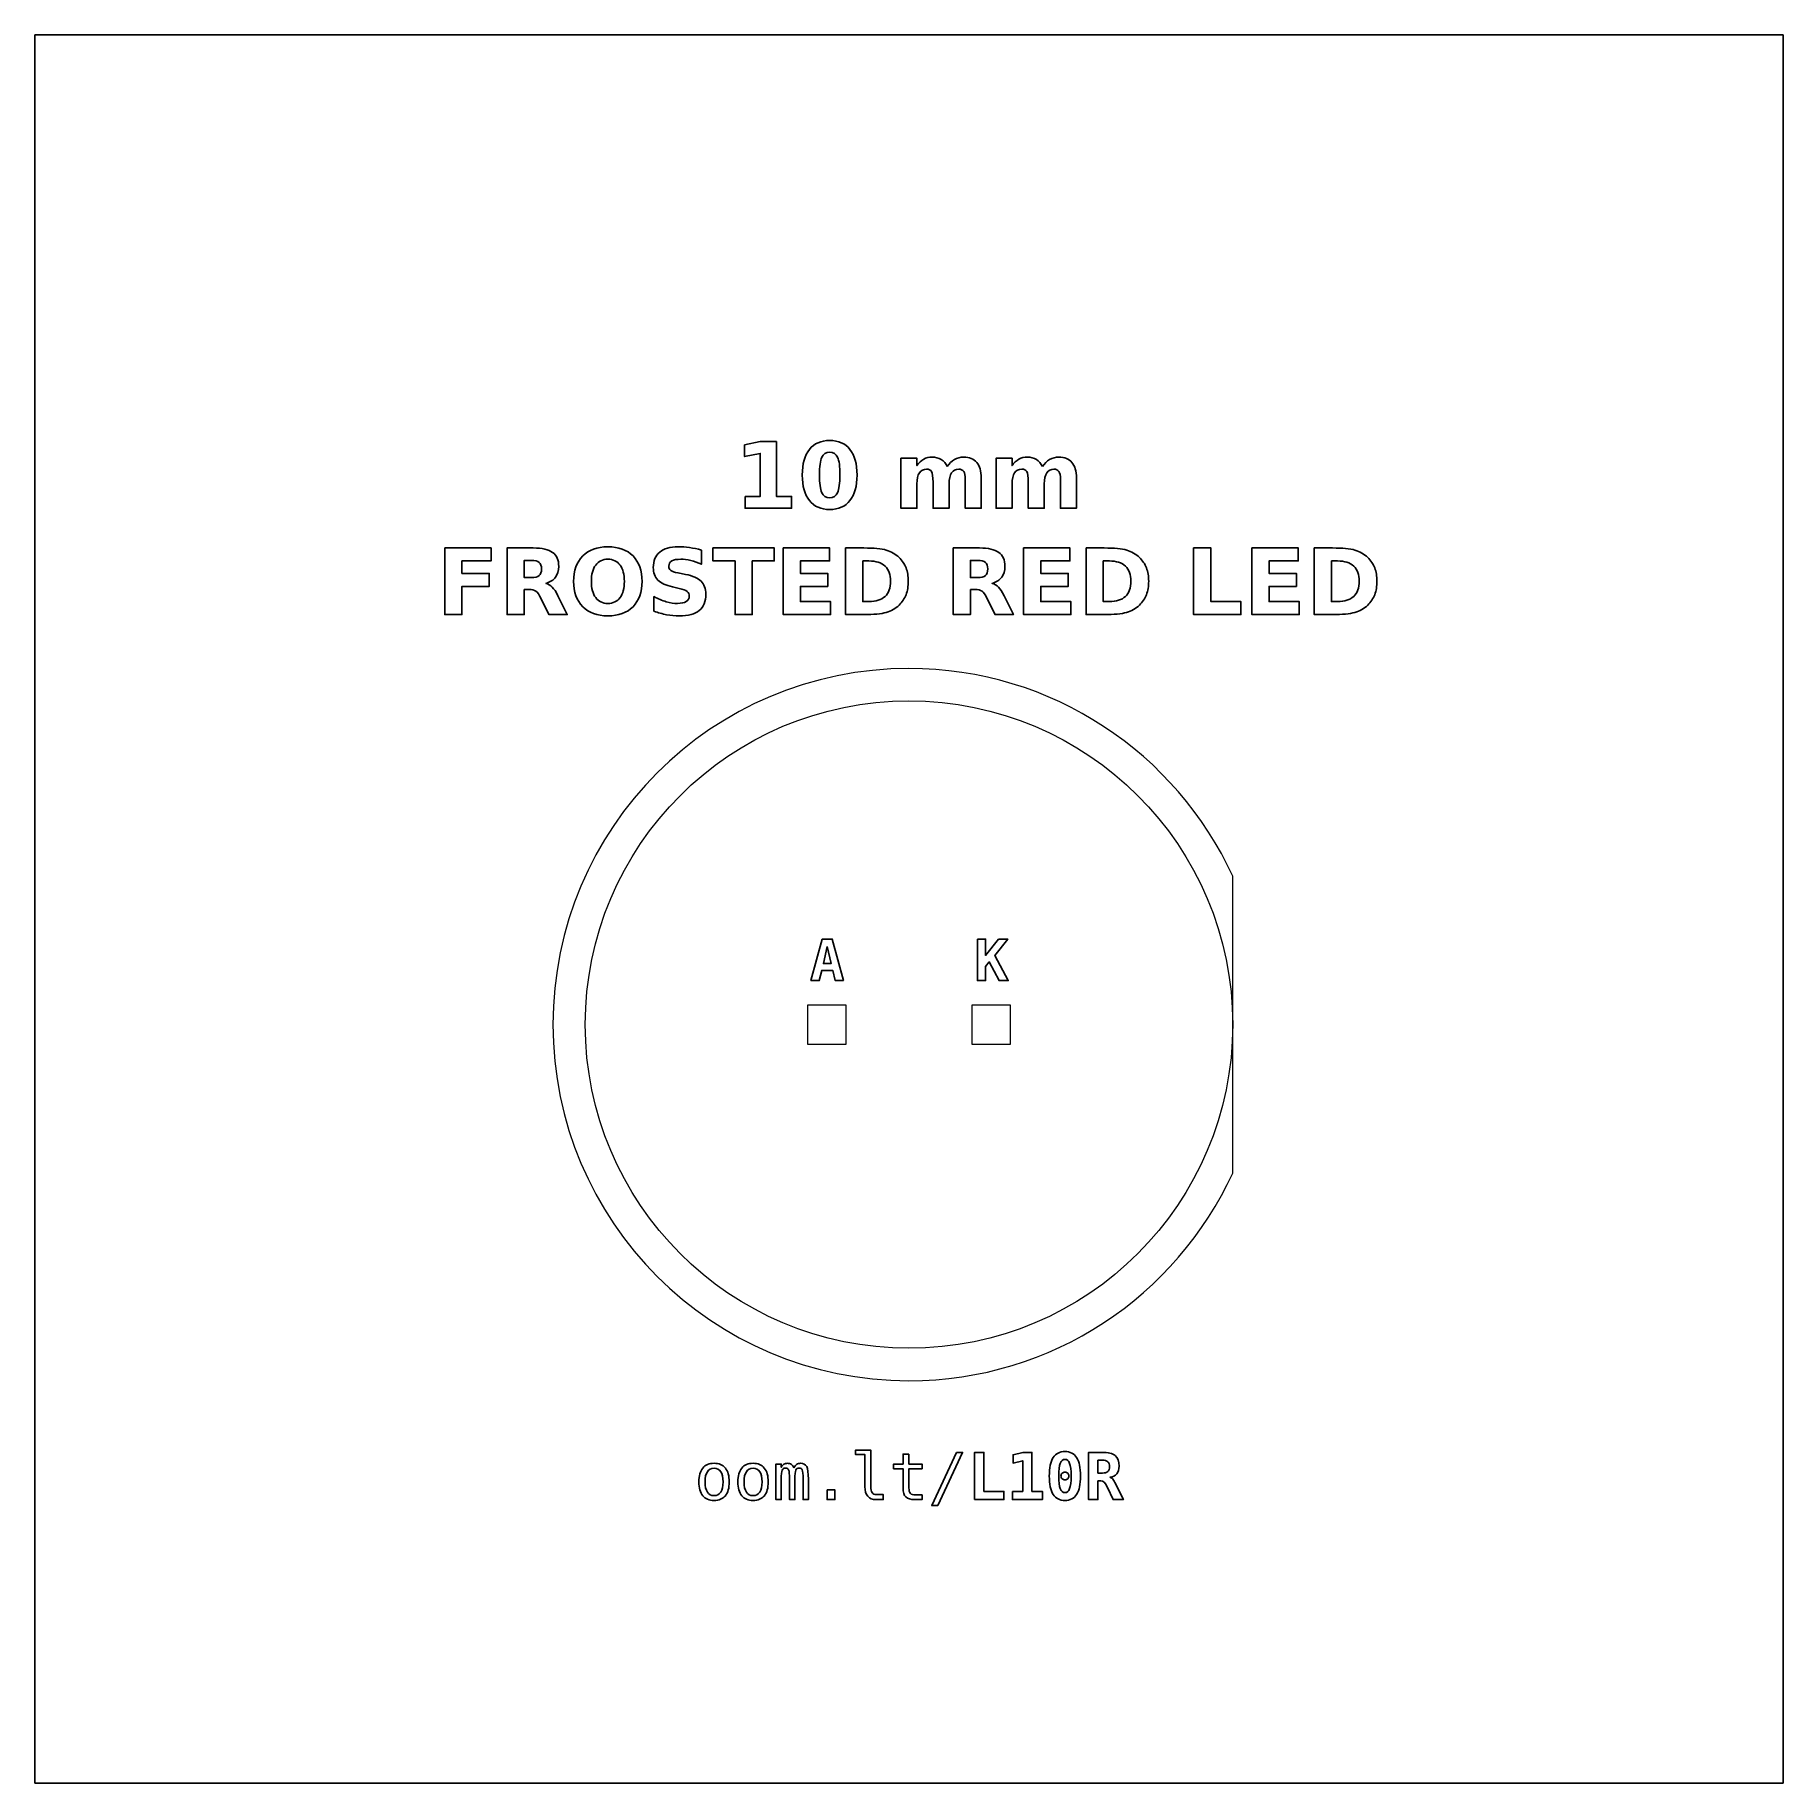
# Model space of a CAD drawing. Header units: centimetres. Extents: x -11.85 to -9.15, y -16.2 to -13.5.
import ezdxf

# ---------------------------------------------------------------- set-up
doc = ezdxf.new("R2010")
doc.units = ezdxf.units.CM
doc.header["$MEASUREMENT"] = 0
doc.layers.add('Layer 1', color=7, linetype='Continuous')

msp = doc.modelspace()

# ---------------------------------------------------------------- linework, layer by layer
at = {"layer": 'Layer 1', "color": 7}
msp.add_lwpolyline([(-11.85, -16.2), (-9.15, -16.2), (-9.15, -13.5), (-11.85, -13.5), (-11.85, -16.2)], close=True, dxfattribs=at)
at = {"layer": 'Layer 1', "color": 7, "lineweight": 20}
for points in [[(-10.65701, -15.05855), (-10.59701, -15.05855), (-10.59701, -14.99855), (-10.65701, -14.99855), (-10.65701, -15.05855)], [(-10.40301, -15.05855), (-10.34301, -15.05855), (-10.34301, -14.99855), (-10.40301, -14.99855), (-10.40301, -15.05855)]]:
    msp.add_lwpolyline(points, close=True, dxfattribs=at)
at = {"layer": 'Layer 1', "color": 250, "lineweight": 20}
msp.add_ellipse((-10.50001, -15.02855), major_axis=(0, 0.5), ratio=1, dxfattribs=at)
at = {"layer": 'Layer 1', "color": 250}
for points, knots in [([(-10.75327, -14.2127), (-10.75327, -14.2127), (-10.72984, -14.2127), (-10.72984, -14.2127), (-10.72984, -14.2127), (-10.72984, -14.2127), (-10.72984, -14.14621), (-10.72984, -14.14621), (-10.72984, -14.14621), (-10.72984, -14.14621), (-10.75388, -14.15118), (-10.75388, -14.15118), (-10.75388, -14.15118), (-10.75388, -14.15118), (-10.75388, -14.13311), (-10.75388, -14.13311), (-10.75388, -14.13311), (-10.75388, -14.13311), (-10.72998, -14.12815), (-10.72998, -14.12815), (-10.72998, -14.12815), (-10.72998, -14.12815), (-10.70477, -14.12815), (-10.70477, -14.12815), (-10.70477, -14.12815), (-10.70477, -14.12815), (-10.70477, -14.2127), (-10.70477, -14.2127), (-10.70477, -14.2127), (-10.70477, -14.2127), (-10.68135, -14.2127), (-10.68135, -14.2127), (-10.68135, -14.2127), (-10.68135, -14.2127), (-10.68135, -14.23102), (-10.68135, -14.23102), (-10.68135, -14.23102), (-10.68135, -14.23102), (-10.75327, -14.23102), (-10.75327, -14.23102), (-10.75327, -14.23102), (-10.75327, -14.23102), (-10.75327, -14.2127), (-10.75327, -14.2127)], [0, 0, 0, 0, 0.0909091, 0.0909091, 0.0909091, 0.0909091, 0.1818182, 0.1818182, 0.1818182, 0.1818182, 0.2727273, 0.2727273, 0.2727273, 0.2727273, 0.3636364, 0.3636364, 0.3636364, 0.3636364, 0.4545455, 0.4545455, 0.4545455, 0.4545455, 0.5454545, 0.5454545, 0.5454545, 0.5454545, 0.6363636, 0.6363636, 0.6363636, 0.6363636, 0.7272727, 0.7272727, 0.7272727, 0.7272727, 0.8181818, 0.8181818, 0.8181818, 0.8181818, 0.9090909, 0.9090909, 0.9090909, 0.9090909, 1, 1, 1, 1]), ([(-10.58017, -14.17968), (-10.58017, -14.19673), (-10.58384, -14.20988), (-10.5912, -14.21914), (-10.5912, -14.21914), (-10.59854, -14.22839), (-10.60898, -14.23302), (-10.62248, -14.23302), (-10.62248, -14.23302), (-10.63603, -14.23302), (-10.64649, -14.22839), (-10.65383, -14.21914), (-10.65383, -14.21914), (-10.66119, -14.20988), (-10.66486, -14.19673), (-10.66486, -14.17968), (-10.66486, -14.17968), (-10.66486, -14.16261), (-10.66119, -14.14943), (-10.65383, -14.14017), (-10.65383, -14.14017), (-10.64649, -14.13093), (-10.63603, -14.12629), (-10.62248, -14.12629), (-10.62248, -14.12629), (-10.60898, -14.12629), (-10.59854, -14.13093), (-10.5912, -14.14017), (-10.5912, -14.14017), (-10.58384, -14.14943), (-10.58017, -14.16261), (-10.58017, -14.17968)], [0, 0, 0, 0, 0.125, 0.125, 0.125, 0.125, 0.25, 0.25, 0.25, 0.25, 0.375, 0.375, 0.375, 0.375, 0.5, 0.5, 0.5, 0.5, 0.625, 0.625, 0.625, 0.625, 0.75, 0.75, 0.75, 0.75, 0.875, 0.875, 0.875, 0.875, 1, 1, 1, 1]), ([(-10.6067, -14.17949), (-10.6067, -14.16663), (-10.6079, -14.15757), (-10.61032, -14.1523), (-10.61032, -14.1523), (-10.61272, -14.14706), (-10.61679, -14.14443), (-10.62248, -14.14443), (-10.62248, -14.14443), (-10.62817, -14.14443), (-10.63224, -14.14706), (-10.63469, -14.1523), (-10.63469, -14.1523), (-10.63711, -14.15757), (-10.63833, -14.16663), (-10.63833, -14.17949), (-10.63833, -14.17949), (-10.63833, -14.19247), (-10.63711, -14.20165), (-10.63469, -14.20696), (-10.63469, -14.20696), (-10.63224, -14.2123), (-10.62817, -14.21496), (-10.62248, -14.21496), (-10.62248, -14.21496), (-10.61684, -14.21496), (-10.61279, -14.2123), (-10.61034, -14.20696), (-10.61034, -14.20696), (-10.60792, -14.20165), (-10.6067, -14.19247), (-10.6067, -14.17949)], [0, 0, 0, 0, 0.125, 0.125, 0.125, 0.125, 0.25, 0.25, 0.25, 0.25, 0.375, 0.375, 0.375, 0.375, 0.5, 0.5, 0.5, 0.5, 0.625, 0.625, 0.625, 0.625, 0.75, 0.75, 0.75, 0.75, 0.875, 0.875, 0.875, 0.875, 1, 1, 1, 1]), ([(-10.44092, -14.16667), (-10.43779, -14.1619), (-10.4341, -14.15825), (-10.42979, -14.15576), (-10.42979, -14.15576), (-10.42549, -14.15324), (-10.42079, -14.152), (-10.41564, -14.152), (-10.41564, -14.152), (-10.40677, -14.152), (-10.40002, -14.15473), (-10.39539, -14.16021), (-10.39539, -14.16021), (-10.39075, -14.16566), (-10.38842, -14.17361), (-10.38842, -14.18403), (-10.38842, -14.18403), (-10.38842, -14.18403), (-10.38842, -14.23102), (-10.38842, -14.23102), (-10.38842, -14.23102), (-10.38842, -14.23102), (-10.41324, -14.23102), (-10.41324, -14.23102), (-10.41324, -14.23102), (-10.41324, -14.23102), (-10.41324, -14.19078), (-10.41324, -14.19078), (-10.41324, -14.19078), (-10.41319, -14.19019), (-10.41317, -14.18958), (-10.41314, -14.18892), (-10.41314, -14.18892), (-10.41312, -14.18829), (-10.4131, -14.18737), (-10.4131, -14.18617), (-10.4131, -14.18617), (-10.4131, -14.18071), (-10.41389, -14.17674), (-10.41552, -14.17429), (-10.41552, -14.17429), (-10.41712, -14.17182), (-10.4197, -14.1706), (-10.42328, -14.1706), (-10.42328, -14.1706), (-10.42798, -14.1706), (-10.43158, -14.17253), (-10.43414, -14.17639), (-10.43414, -14.17639), (-10.43668, -14.18024), (-10.438, -14.18582), (-10.4381, -14.19313), (-10.4381, -14.19313), (-10.4381, -14.19313), (-10.4381, -14.23102), (-10.4381, -14.23102), (-10.4381, -14.23102), (-10.4381, -14.23102), (-10.46291, -14.23102), (-10.46291, -14.23102), (-10.46291, -14.23102), (-10.46291, -14.23102), (-10.46291, -14.19078), (-10.46291, -14.19078), (-10.46291, -14.19078), (-10.46291, -14.18224), (-10.46364, -14.17674), (-10.46512, -14.17429), (-10.46512, -14.17429), (-10.46658, -14.17182), (-10.46919, -14.1706), (-10.47295, -14.1706), (-10.47295, -14.1706), (-10.4777, -14.1706), (-10.48135, -14.17255), (-10.48391, -14.17643), (-10.48391, -14.17643), (-10.48647, -14.18031), (-10.48777, -14.18584), (-10.48777, -14.19306), (-10.48777, -14.19306), (-10.48777, -14.19306), (-10.48777, -14.23102), (-10.48777, -14.23102), (-10.48777, -14.23102), (-10.48777, -14.23102), (-10.51258, -14.23102), (-10.51258, -14.23102), (-10.51258, -14.23102), (-10.51258, -14.23102), (-10.51258, -14.15386), (-10.51258, -14.15386), (-10.51258, -14.15386), (-10.51258, -14.15386), (-10.48777, -14.15386), (-10.48777, -14.15386), (-10.48777, -14.15386), (-10.48777, -14.15386), (-10.48777, -14.16517), (-10.48777, -14.16517), (-10.48777, -14.16517), (-10.48473, -14.16079), (-10.48125, -14.15753), (-10.47732, -14.15531), (-10.47732, -14.15531), (-10.4734, -14.1531), (-10.46907, -14.152), (-10.46434, -14.152), (-10.46434, -14.152), (-10.45903, -14.152), (-10.4543, -14.15329), (-10.45023, -14.15586), (-10.45023, -14.15586), (-10.44614, -14.15844), (-10.44303, -14.16204), (-10.44092, -14.16667)], [0, 0, 0, 0, 0.0344828, 0.0344828, 0.0344828, 0.0344828, 0.0689655, 0.0689655, 0.0689655, 0.0689655, 0.1034483, 0.1034483, 0.1034483, 0.1034483, 0.137931, 0.137931, 0.137931, 0.137931, 0.1724138, 0.1724138, 0.1724138, 0.1724138, 0.2068966, 0.2068966, 0.2068966, 0.2068966, 0.2413793, 0.2413793, 0.2413793, 0.2413793, 0.2758621, 0.2758621, 0.2758621, 0.2758621, 0.3103448, 0.3103448, 0.3103448, 0.3103448, 0.3448276, 0.3448276, 0.3448276, 0.3448276, 0.3793103, 0.3793103, 0.3793103, 0.3793103, 0.4137931, 0.4137931, 0.4137931, 0.4137931, 0.4482759, 0.4482759, 0.4482759, 0.4482759, 0.4827586, 0.4827586, 0.4827586, 0.4827586, 0.5172414, 0.5172414, 0.5172414, 0.5172414, 0.5517241, 0.5517241, 0.5517241, 0.5517241, 0.5862069, 0.5862069, 0.5862069, 0.5862069, 0.6206897, 0.6206897, 0.6206897, 0.6206897, 0.6551724, 0.6551724, 0.6551724, 0.6551724, 0.6896552, 0.6896552, 0.6896552, 0.6896552, 0.7241379, 0.7241379, 0.7241379, 0.7241379, 0.7586207, 0.7586207, 0.7586207, 0.7586207, 0.7931034, 0.7931034, 0.7931034, 0.7931034, 0.8275862, 0.8275862, 0.8275862, 0.8275862, 0.862069, 0.862069, 0.862069, 0.862069, 0.8965517, 0.8965517, 0.8965517, 0.8965517, 0.9310345, 0.9310345, 0.9310345, 0.9310345, 0.9655172, 0.9655172, 0.9655172, 0.9655172, 1, 1, 1, 1]), ([(-10.29388, -14.16667), (-10.29075, -14.1619), (-10.28706, -14.15825), (-10.28275, -14.15576), (-10.28275, -14.15576), (-10.27845, -14.15324), (-10.27375, -14.152), (-10.2686, -14.152), (-10.2686, -14.152), (-10.25973, -14.152), (-10.25298, -14.15473), (-10.24835, -14.16021), (-10.24835, -14.16021), (-10.24371, -14.16566), (-10.24138, -14.17361), (-10.24138, -14.18403), (-10.24138, -14.18403), (-10.24138, -14.18403), (-10.24138, -14.23102), (-10.24138, -14.23102), (-10.24138, -14.23102), (-10.24138, -14.23102), (-10.2662, -14.23102), (-10.2662, -14.23102), (-10.2662, -14.23102), (-10.2662, -14.23102), (-10.2662, -14.19078), (-10.2662, -14.19078), (-10.2662, -14.19078), (-10.26615, -14.19019), (-10.26613, -14.18958), (-10.2661, -14.18892), (-10.2661, -14.18892), (-10.26608, -14.18829), (-10.26606, -14.18737), (-10.26606, -14.18617), (-10.26606, -14.18617), (-10.26606, -14.18071), (-10.26685, -14.17674), (-10.26848, -14.17429), (-10.26848, -14.17429), (-10.27008, -14.17182), (-10.27266, -14.1706), (-10.27624, -14.1706), (-10.27624, -14.1706), (-10.28094, -14.1706), (-10.28454, -14.17253), (-10.2871, -14.17639), (-10.2871, -14.17639), (-10.28964, -14.18024), (-10.29096, -14.18582), (-10.29106, -14.19313), (-10.29106, -14.19313), (-10.29106, -14.19313), (-10.29106, -14.23102), (-10.29106, -14.23102), (-10.29106, -14.23102), (-10.29106, -14.23102), (-10.31587, -14.23102), (-10.31587, -14.23102), (-10.31587, -14.23102), (-10.31587, -14.23102), (-10.31587, -14.19078), (-10.31587, -14.19078), (-10.31587, -14.19078), (-10.31587, -14.18224), (-10.3166, -14.17674), (-10.31808, -14.17429), (-10.31808, -14.17429), (-10.31954, -14.17182), (-10.32215, -14.1706), (-10.32591, -14.1706), (-10.32591, -14.1706), (-10.33066, -14.1706), (-10.33431, -14.17255), (-10.33687, -14.17643), (-10.33687, -14.17643), (-10.33943, -14.18031), (-10.34073, -14.18584), (-10.34073, -14.19306), (-10.34073, -14.19306), (-10.34073, -14.19306), (-10.34073, -14.23102), (-10.34073, -14.23102), (-10.34073, -14.23102), (-10.34073, -14.23102), (-10.36554, -14.23102), (-10.36554, -14.23102), (-10.36554, -14.23102), (-10.36554, -14.23102), (-10.36554, -14.15386), (-10.36554, -14.15386), (-10.36554, -14.15386), (-10.36554, -14.15386), (-10.34073, -14.15386), (-10.34073, -14.15386), (-10.34073, -14.15386), (-10.34073, -14.15386), (-10.34073, -14.16517), (-10.34073, -14.16517), (-10.34073, -14.16517), (-10.33769, -14.16079), (-10.33421, -14.15753), (-10.33028, -14.15531), (-10.33028, -14.15531), (-10.32636, -14.1531), (-10.32203, -14.152), (-10.3173, -14.152), (-10.3173, -14.152), (-10.31199, -14.152), (-10.30726, -14.15329), (-10.30319, -14.15586), (-10.30319, -14.15586), (-10.2991, -14.15844), (-10.29599, -14.16204), (-10.29388, -14.16667)], [0, 0, 0, 0, 0.0344828, 0.0344828, 0.0344828, 0.0344828, 0.0689655, 0.0689655, 0.0689655, 0.0689655, 0.1034483, 0.1034483, 0.1034483, 0.1034483, 0.137931, 0.137931, 0.137931, 0.137931, 0.1724138, 0.1724138, 0.1724138, 0.1724138, 0.2068966, 0.2068966, 0.2068966, 0.2068966, 0.2413793, 0.2413793, 0.2413793, 0.2413793, 0.2758621, 0.2758621, 0.2758621, 0.2758621, 0.3103448, 0.3103448, 0.3103448, 0.3103448, 0.3448276, 0.3448276, 0.3448276, 0.3448276, 0.3793103, 0.3793103, 0.3793103, 0.3793103, 0.4137931, 0.4137931, 0.4137931, 0.4137931, 0.4482759, 0.4482759, 0.4482759, 0.4482759, 0.4827586, 0.4827586, 0.4827586, 0.4827586, 0.5172414, 0.5172414, 0.5172414, 0.5172414, 0.5517241, 0.5517241, 0.5517241, 0.5517241, 0.5862069, 0.5862069, 0.5862069, 0.5862069, 0.6206897, 0.6206897, 0.6206897, 0.6206897, 0.6551724, 0.6551724, 0.6551724, 0.6551724, 0.6896552, 0.6896552, 0.6896552, 0.6896552, 0.7241379, 0.7241379, 0.7241379, 0.7241379, 0.7586207, 0.7586207, 0.7586207, 0.7586207, 0.7931034, 0.7931034, 0.7931034, 0.7931034, 0.8275862, 0.8275862, 0.8275862, 0.8275862, 0.862069, 0.862069, 0.862069, 0.862069, 0.8965517, 0.8965517, 0.8965517, 0.8965517, 0.9310345, 0.9310345, 0.9310345, 0.9310345, 0.9655172, 0.9655172, 0.9655172, 0.9655172, 1, 1, 1, 1]), ([(-11.21718, -14.2924), (-11.21718, -14.2924), (-11.14559, -14.2924), (-11.14559, -14.2924), (-11.14559, -14.2924), (-11.14559, -14.2924), (-11.14559, -14.31246), (-11.14559, -14.31246), (-11.14559, -14.31246), (-11.14559, -14.31246), (-11.19065, -14.31246), (-11.19065, -14.31246), (-11.19065, -14.31246), (-11.19065, -14.31246), (-11.19065, -14.33161), (-11.19065, -14.33161), (-11.19065, -14.33161), (-11.19065, -14.33161), (-11.14827, -14.33161), (-11.14827, -14.33161), (-11.14827, -14.33161), (-11.14827, -14.33161), (-11.14827, -14.35167), (-11.14827, -14.35167), (-11.14827, -14.35167), (-11.14827, -14.35167), (-11.19065, -14.35167), (-11.19065, -14.35167), (-11.19065, -14.35167), (-11.19065, -14.35167), (-11.19065, -14.39527), (-11.19065, -14.39527), (-11.19065, -14.39527), (-11.19065, -14.39527), (-11.21718, -14.39527), (-11.21718, -14.39527), (-11.21718, -14.39527), (-11.21718, -14.39527), (-11.21718, -14.2924), (-11.21718, -14.2924)], [0, 0, 0, 0, 0.1, 0.1, 0.1, 0.1, 0.2, 0.2, 0.2, 0.2, 0.3, 0.3, 0.3, 0.3, 0.4, 0.4, 0.4, 0.4, 0.5, 0.5, 0.5, 0.5, 0.6, 0.6, 0.6, 0.6, 0.7, 0.7, 0.7, 0.7, 0.8, 0.8, 0.8, 0.8, 0.9, 0.9, 0.9, 0.9, 1, 1, 1, 1]), ([(-11.09425, -14.35635), (-11.09425, -14.35635), (-11.09425, -14.39527), (-11.09425, -14.39527), (-11.09425, -14.39527), (-11.09425, -14.39527), (-11.12078, -14.39527), (-11.12078, -14.39527), (-11.12078, -14.39527), (-11.12078, -14.39527), (-11.12078, -14.2924), (-11.12078, -14.2924), (-11.12078, -14.2924), (-11.12078, -14.2924), (-11.08026, -14.2924), (-11.08026, -14.2924), (-11.08026, -14.2924), (-11.06671, -14.2924), (-11.05676, -14.29468), (-11.05046, -14.29922), (-11.05046, -14.29922), (-11.04414, -14.30376), (-11.04098, -14.31096), (-11.04098, -14.32079), (-11.04098, -14.32079), (-11.04098, -14.32758), (-11.04263, -14.33318), (-11.0459, -14.33753), (-11.0459, -14.33753), (-11.04919, -14.34191), (-11.05415, -14.34513), (-11.06076, -14.34718), (-11.06076, -14.34718), (-11.05714, -14.34802), (-11.05387, -14.34988), (-11.051, -14.3528), (-11.051, -14.3528), (-11.04813, -14.35571), (-11.04524, -14.36013), (-11.0423, -14.36606), (-11.0423, -14.36606), (-11.0423, -14.36606), (-11.02788, -14.39527), (-11.02788, -14.39527), (-11.02788, -14.39527), (-11.02788, -14.39527), (-11.05615, -14.39527), (-11.05615, -14.39527), (-11.05615, -14.39527), (-11.05615, -14.39527), (-11.06869, -14.36971), (-11.06869, -14.36971), (-11.06869, -14.36971), (-11.0712, -14.36458), (-11.07377, -14.36105), (-11.07638, -14.35917), (-11.07638, -14.35917), (-11.07897, -14.35729), (-11.08242, -14.35635), (-11.08675, -14.35635), (-11.08675, -14.35635), (-11.08675, -14.35635), (-11.09425, -14.35635), (-11.09425, -14.35635)], [0, 0, 0, 0, 0.0625, 0.0625, 0.0625, 0.0625, 0.125, 0.125, 0.125, 0.125, 0.1875, 0.1875, 0.1875, 0.1875, 0.25, 0.25, 0.25, 0.25, 0.3125, 0.3125, 0.3125, 0.3125, 0.375, 0.375, 0.375, 0.375, 0.4375, 0.4375, 0.4375, 0.4375, 0.5, 0.5, 0.5, 0.5, 0.5625, 0.5625, 0.5625, 0.5625, 0.625, 0.625, 0.625, 0.625, 0.6875, 0.6875, 0.6875, 0.6875, 0.75, 0.75, 0.75, 0.75, 0.8125, 0.8125, 0.8125, 0.8125, 0.875, 0.875, 0.875, 0.875, 0.9375, 0.9375, 0.9375, 0.9375, 1, 1, 1, 1]), ([(-10.96514, -14.29054), (-10.94861, -14.29054), (-10.93565, -14.29527), (-10.92629, -14.30475), (-10.92629, -14.30475), (-10.91691, -14.3142), (-10.91223, -14.32725), (-10.91223, -14.34393), (-10.91223, -14.34393), (-10.91223, -14.36056), (-10.91691, -14.37361), (-10.92629, -14.38306), (-10.92629, -14.38306), (-10.93565, -14.39254), (-10.94861, -14.39727), (-10.96514, -14.39727), (-10.96514, -14.39727), (-10.98163, -14.39727), (-10.99456, -14.39254), (-11.00397, -14.38306), (-11.00397, -14.38306), (-11.01335, -14.37361), (-11.01806, -14.36056), (-11.01806, -14.34393), (-11.01806, -14.34393), (-11.01806, -14.32725), (-11.01335, -14.3142), (-11.00397, -14.30475), (-11.00397, -14.30475), (-10.99456, -14.29527), (-10.98163, -14.29054), (-10.96514, -14.29054)], [0, 0, 0, 0, 0.125, 0.125, 0.125, 0.125, 0.25, 0.25, 0.25, 0.25, 0.375, 0.375, 0.375, 0.375, 0.5, 0.5, 0.5, 0.5, 0.625, 0.625, 0.625, 0.625, 0.75, 0.75, 0.75, 0.75, 0.875, 0.875, 0.875, 0.875, 1, 1, 1, 1]), ([(-10.96514, -14.30976), (-10.97323, -14.30976), (-10.97949, -14.31274), (-10.98396, -14.31872), (-10.98396, -14.31872), (-10.9884, -14.32469), (-10.99064, -14.33309), (-10.99064, -14.34393), (-10.99064, -14.34393), (-10.99064, -14.35475), (-10.9884, -14.36312), (-10.98396, -14.36909), (-10.98396, -14.36909), (-10.97949, -14.37507), (-10.97323, -14.37805), (-10.96514, -14.37805), (-10.96514, -14.37805), (-10.957, -14.37805), (-10.95073, -14.37507), (-10.94626, -14.36909), (-10.94626, -14.36909), (-10.94181, -14.36312), (-10.93958, -14.35475), (-10.93958, -14.34393), (-10.93958, -14.34393), (-10.93958, -14.33309), (-10.94181, -14.32469), (-10.94626, -14.31872), (-10.94626, -14.31872), (-10.95073, -14.31274), (-10.957, -14.30976), (-10.96514, -14.30976)], [0, 0, 0, 0, 0.125, 0.125, 0.125, 0.125, 0.25, 0.25, 0.25, 0.25, 0.375, 0.375, 0.375, 0.375, 0.5, 0.5, 0.5, 0.5, 0.625, 0.625, 0.625, 0.625, 0.75, 0.75, 0.75, 0.75, 0.875, 0.875, 0.875, 0.875, 1, 1, 1, 1]), ([(-10.82057, -14.29565), (-10.82057, -14.29565), (-10.82057, -14.3174), (-10.82057, -14.3174), (-10.82057, -14.3174), (-10.82622, -14.31488), (-10.83174, -14.31298), (-10.8371, -14.31169), (-10.8371, -14.31169), (-10.84249, -14.31039), (-10.84757, -14.30976), (-10.85234, -14.30976), (-10.85234, -14.30976), (-10.85867, -14.30976), (-10.86337, -14.31063), (-10.86641, -14.31237), (-10.86641, -14.31237), (-10.86944, -14.31413), (-10.87095, -14.31684), (-10.87095, -14.32051), (-10.87095, -14.32051), (-10.87095, -14.32326), (-10.86994, -14.32542), (-10.86789, -14.32695), (-10.86789, -14.32695), (-10.86584, -14.32848), (-10.86213, -14.32982), (-10.85674, -14.33092), (-10.85674, -14.33092), (-10.85674, -14.33092), (-10.84545, -14.33318), (-10.84545, -14.33318), (-10.84545, -14.33318), (-10.834, -14.33549), (-10.82589, -14.33897), (-10.82107, -14.34367), (-10.82107, -14.34367), (-10.81624, -14.34835), (-10.81382, -14.35501), (-10.81382, -14.36364), (-10.81382, -14.36364), (-10.81382, -14.375), (-10.81718, -14.38344), (-10.82391, -14.38897), (-10.82391, -14.38897), (-10.83064, -14.39449), (-10.84091, -14.39727), (-10.85474, -14.39727), (-10.85474, -14.39727), (-10.86128, -14.39727), (-10.86782, -14.39666), (-10.87438, -14.39541), (-10.87438, -14.39541), (-10.88094, -14.39416), (-10.88753, -14.39233), (-10.89409, -14.38991), (-10.89409, -14.38991), (-10.89409, -14.38991), (-10.89409, -14.36752), (-10.89409, -14.36752), (-10.89409, -14.36752), (-10.88753, -14.371), (-10.88118, -14.37363), (-10.87504, -14.3754), (-10.87504, -14.3754), (-10.8689, -14.37716), (-10.863, -14.37805), (-10.85731, -14.37805), (-10.85731, -14.37805), (-10.85152, -14.37805), (-10.84708, -14.37709), (-10.844, -14.37516), (-10.844, -14.37516), (-10.84091, -14.37323), (-10.83939, -14.37048), (-10.83939, -14.36688), (-10.83939, -14.36688), (-10.83939, -14.36368), (-10.84042, -14.36119), (-10.84251, -14.35945), (-10.84251, -14.35945), (-10.84461, -14.35771), (-10.84877, -14.35614), (-10.85503, -14.35477), (-10.85503, -14.35477), (-10.85503, -14.35477), (-10.8653, -14.35249), (-10.8653, -14.35249), (-10.8653, -14.35249), (-10.87558, -14.35028), (-10.88311, -14.34678), (-10.88786, -14.34195), (-10.88786, -14.34195), (-10.89261, -14.33713), (-10.89498, -14.33062), (-10.89498, -14.32246), (-10.89498, -14.32246), (-10.89498, -14.3122), (-10.89167, -14.30432), (-10.88506, -14.29882), (-10.88506, -14.29882), (-10.87845, -14.29329), (-10.86895, -14.29054), (-10.85653, -14.29054), (-10.85653, -14.29054), (-10.85089, -14.29054), (-10.84508, -14.29097), (-10.8391, -14.29181), (-10.8391, -14.29181), (-10.83313, -14.29266), (-10.82695, -14.29393), (-10.82057, -14.29565)], [0, 0, 0, 0, 0.0357143, 0.0357143, 0.0357143, 0.0357143, 0.0714286, 0.0714286, 0.0714286, 0.0714286, 0.1071429, 0.1071429, 0.1071429, 0.1071429, 0.1428571, 0.1428571, 0.1428571, 0.1428571, 0.1785714, 0.1785714, 0.1785714, 0.1785714, 0.2142857, 0.2142857, 0.2142857, 0.2142857, 0.25, 0.25, 0.25, 0.25, 0.2857143, 0.2857143, 0.2857143, 0.2857143, 0.3214286, 0.3214286, 0.3214286, 0.3214286, 0.3571429, 0.3571429, 0.3571429, 0.3571429, 0.3928571, 0.3928571, 0.3928571, 0.3928571, 0.4285714, 0.4285714, 0.4285714, 0.4285714, 0.4642857, 0.4642857, 0.4642857, 0.4642857, 0.5, 0.5, 0.5, 0.5, 0.5357143, 0.5357143, 0.5357143, 0.5357143, 0.5714286, 0.5714286, 0.5714286, 0.5714286, 0.6071429, 0.6071429, 0.6071429, 0.6071429, 0.6428571, 0.6428571, 0.6428571, 0.6428571, 0.6785714, 0.6785714, 0.6785714, 0.6785714, 0.7142857, 0.7142857, 0.7142857, 0.7142857, 0.75, 0.75, 0.75, 0.75, 0.7857143, 0.7857143, 0.7857143, 0.7857143, 0.8214286, 0.8214286, 0.8214286, 0.8214286, 0.8571429, 0.8571429, 0.8571429, 0.8571429, 0.8928571, 0.8928571, 0.8928571, 0.8928571, 0.9285714, 0.9285714, 0.9285714, 0.9285714, 0.9642857, 0.9642857, 0.9642857, 0.9642857, 1, 1, 1, 1]), ([(-10.80282, -14.2924), (-10.80282, -14.2924), (-10.70802, -14.2924), (-10.70802, -14.2924), (-10.70802, -14.2924), (-10.70802, -14.2924), (-10.70802, -14.31246), (-10.70802, -14.31246), (-10.70802, -14.31246), (-10.70802, -14.31246), (-10.74212, -14.31246), (-10.74212, -14.31246), (-10.74212, -14.31246), (-10.74212, -14.31246), (-10.74212, -14.39527), (-10.74212, -14.39527), (-10.74212, -14.39527), (-10.74212, -14.39527), (-10.76865, -14.39527), (-10.76865, -14.39527), (-10.76865, -14.39527), (-10.76865, -14.39527), (-10.76865, -14.31246), (-10.76865, -14.31246), (-10.76865, -14.31246), (-10.76865, -14.31246), (-10.80282, -14.31246), (-10.80282, -14.31246), (-10.80282, -14.31246), (-10.80282, -14.31246), (-10.80282, -14.2924), (-10.80282, -14.2924)], [0, 0, 0, 0, 0.125, 0.125, 0.125, 0.125, 0.25, 0.25, 0.25, 0.25, 0.375, 0.375, 0.375, 0.375, 0.5, 0.5, 0.5, 0.5, 0.625, 0.625, 0.625, 0.625, 0.75, 0.75, 0.75, 0.75, 0.875, 0.875, 0.875, 0.875, 1, 1, 1, 1]), ([(-10.69428, -14.2924), (-10.69428, -14.2924), (-10.62269, -14.2924), (-10.62269, -14.2924), (-10.62269, -14.2924), (-10.62269, -14.2924), (-10.62269, -14.31246), (-10.62269, -14.31246), (-10.62269, -14.31246), (-10.62269, -14.31246), (-10.66775, -14.31246), (-10.66775, -14.31246), (-10.66775, -14.31246), (-10.66775, -14.31246), (-10.66775, -14.33161), (-10.66775, -14.33161), (-10.66775, -14.33161), (-10.66775, -14.33161), (-10.6254, -14.33161), (-10.6254, -14.33161), (-10.6254, -14.33161), (-10.6254, -14.33161), (-10.6254, -14.35167), (-10.6254, -14.35167), (-10.6254, -14.35167), (-10.6254, -14.35167), (-10.66775, -14.35167), (-10.66775, -14.35167), (-10.66775, -14.35167), (-10.66775, -14.35167), (-10.66775, -14.37521), (-10.66775, -14.37521), (-10.66775, -14.37521), (-10.66775, -14.37521), (-10.62119, -14.37521), (-10.62119, -14.37521), (-10.62119, -14.37521), (-10.62119, -14.37521), (-10.62119, -14.39527), (-10.62119, -14.39527), (-10.62119, -14.39527), (-10.62119, -14.39527), (-10.69428, -14.39527), (-10.69428, -14.39527), (-10.69428, -14.39527), (-10.69428, -14.39527), (-10.69428, -14.2924), (-10.69428, -14.2924)], [0, 0, 0, 0, 0.0833333, 0.0833333, 0.0833333, 0.0833333, 0.1666667, 0.1666667, 0.1666667, 0.1666667, 0.25, 0.25, 0.25, 0.25, 0.3333333, 0.3333333, 0.3333333, 0.3333333, 0.4166667, 0.4166667, 0.4166667, 0.4166667, 0.5, 0.5, 0.5, 0.5, 0.5833333, 0.5833333, 0.5833333, 0.5833333, 0.6666667, 0.6666667, 0.6666667, 0.6666667, 0.75, 0.75, 0.75, 0.75, 0.8333333, 0.8333333, 0.8333333, 0.8333333, 0.9166667, 0.9166667, 0.9166667, 0.9166667, 1, 1, 1, 1]), ([(-10.59788, -14.2924), (-10.59788, -14.2924), (-10.56989, -14.2924), (-10.56989, -14.2924), (-10.56989, -14.2924), (-10.55428, -14.2924), (-10.54266, -14.29351), (-10.53502, -14.29574), (-10.53502, -14.29574), (-10.52737, -14.29797), (-10.52081, -14.30174), (-10.51533, -14.30708), (-10.51533, -14.30708), (-10.51051, -14.31171), (-10.50694, -14.31707), (-10.50458, -14.32314), (-10.50458, -14.32314), (-10.50226, -14.32918), (-10.50108, -14.33605), (-10.50108, -14.34374), (-10.50108, -14.34374), (-10.50108, -14.3515), (-10.50226, -14.35842), (-10.50458, -14.36451), (-10.50458, -14.36451), (-10.50694, -14.3706), (-10.51051, -14.37596), (-10.51533, -14.38059), (-10.51533, -14.38059), (-10.52086, -14.38593), (-10.52747, -14.3897), (-10.53518, -14.39193), (-10.53518, -14.39193), (-10.5429, -14.39416), (-10.55447, -14.39527), (-10.56989, -14.39527), (-10.56989, -14.39527), (-10.56989, -14.39527), (-10.59788, -14.39527), (-10.59788, -14.39527), (-10.59788, -14.39527), (-10.59788, -14.39527), (-10.59788, -14.2924), (-10.59788, -14.2924)], [0, 0, 0, 0, 0.0909091, 0.0909091, 0.0909091, 0.0909091, 0.1818182, 0.1818182, 0.1818182, 0.1818182, 0.2727273, 0.2727273, 0.2727273, 0.2727273, 0.3636364, 0.3636364, 0.3636364, 0.3636364, 0.4545455, 0.4545455, 0.4545455, 0.4545455, 0.5454545, 0.5454545, 0.5454545, 0.5454545, 0.6363636, 0.6363636, 0.6363636, 0.6363636, 0.7272727, 0.7272727, 0.7272727, 0.7272727, 0.8181818, 0.8181818, 0.8181818, 0.8181818, 0.9090909, 0.9090909, 0.9090909, 0.9090909, 1, 1, 1, 1]), ([(-10.4051, -14.35635), (-10.4051, -14.35635), (-10.4051, -14.39527), (-10.4051, -14.39527), (-10.4051, -14.39527), (-10.4051, -14.39527), (-10.43163, -14.39527), (-10.43163, -14.39527), (-10.43163, -14.39527), (-10.43163, -14.39527), (-10.43163, -14.2924), (-10.43163, -14.2924), (-10.43163, -14.2924), (-10.43163, -14.2924), (-10.39111, -14.2924), (-10.39111, -14.2924), (-10.39111, -14.2924), (-10.37756, -14.2924), (-10.36761, -14.29468), (-10.36131, -14.29922), (-10.36131, -14.29922), (-10.35499, -14.30376), (-10.35183, -14.31096), (-10.35183, -14.32079), (-10.35183, -14.32079), (-10.35183, -14.32758), (-10.35348, -14.33318), (-10.35675, -14.33753), (-10.35675, -14.33753), (-10.36004, -14.34191), (-10.365, -14.34513), (-10.37161, -14.34718), (-10.37161, -14.34718), (-10.36799, -14.34802), (-10.36472, -14.34988), (-10.36185, -14.3528), (-10.36185, -14.3528), (-10.35898, -14.35571), (-10.35609, -14.36013), (-10.35315, -14.36606), (-10.35315, -14.36606), (-10.35315, -14.36606), (-10.33873, -14.39527), (-10.33873, -14.39527), (-10.33873, -14.39527), (-10.33873, -14.39527), (-10.367, -14.39527), (-10.367, -14.39527), (-10.367, -14.39527), (-10.367, -14.39527), (-10.37954, -14.36971), (-10.37954, -14.36971), (-10.37954, -14.36971), (-10.38205, -14.36458), (-10.38462, -14.36105), (-10.38723, -14.35917), (-10.38723, -14.35917), (-10.38982, -14.35729), (-10.39327, -14.35635), (-10.3976, -14.35635), (-10.3976, -14.35635), (-10.3976, -14.35635), (-10.4051, -14.35635), (-10.4051, -14.35635)], [0, 0, 0, 0, 0.0625, 0.0625, 0.0625, 0.0625, 0.125, 0.125, 0.125, 0.125, 0.1875, 0.1875, 0.1875, 0.1875, 0.25, 0.25, 0.25, 0.25, 0.3125, 0.3125, 0.3125, 0.3125, 0.375, 0.375, 0.375, 0.375, 0.4375, 0.4375, 0.4375, 0.4375, 0.5, 0.5, 0.5, 0.5, 0.5625, 0.5625, 0.5625, 0.5625, 0.625, 0.625, 0.625, 0.625, 0.6875, 0.6875, 0.6875, 0.6875, 0.75, 0.75, 0.75, 0.75, 0.8125, 0.8125, 0.8125, 0.8125, 0.875, 0.875, 0.875, 0.875, 0.9375, 0.9375, 0.9375, 0.9375, 1, 1, 1, 1]), ([(-10.32298, -14.2924), (-10.32298, -14.2924), (-10.25139, -14.2924), (-10.25139, -14.2924), (-10.25139, -14.2924), (-10.25139, -14.2924), (-10.25139, -14.31246), (-10.25139, -14.31246), (-10.25139, -14.31246), (-10.25139, -14.31246), (-10.29645, -14.31246), (-10.29645, -14.31246), (-10.29645, -14.31246), (-10.29645, -14.31246), (-10.29645, -14.33161), (-10.29645, -14.33161), (-10.29645, -14.33161), (-10.29645, -14.33161), (-10.2541, -14.33161), (-10.2541, -14.33161), (-10.2541, -14.33161), (-10.2541, -14.33161), (-10.2541, -14.35167), (-10.2541, -14.35167), (-10.2541, -14.35167), (-10.2541, -14.35167), (-10.29645, -14.35167), (-10.29645, -14.35167), (-10.29645, -14.35167), (-10.29645, -14.35167), (-10.29645, -14.37521), (-10.29645, -14.37521), (-10.29645, -14.37521), (-10.29645, -14.37521), (-10.24989, -14.37521), (-10.24989, -14.37521), (-10.24989, -14.37521), (-10.24989, -14.37521), (-10.24989, -14.39527), (-10.24989, -14.39527), (-10.24989, -14.39527), (-10.24989, -14.39527), (-10.32298, -14.39527), (-10.32298, -14.39527), (-10.32298, -14.39527), (-10.32298, -14.39527), (-10.32298, -14.2924), (-10.32298, -14.2924)], [0, 0, 0, 0, 0.0833333, 0.0833333, 0.0833333, 0.0833333, 0.1666667, 0.1666667, 0.1666667, 0.1666667, 0.25, 0.25, 0.25, 0.25, 0.3333333, 0.3333333, 0.3333333, 0.3333333, 0.4166667, 0.4166667, 0.4166667, 0.4166667, 0.5, 0.5, 0.5, 0.5, 0.5833333, 0.5833333, 0.5833333, 0.5833333, 0.6666667, 0.6666667, 0.6666667, 0.6666667, 0.75, 0.75, 0.75, 0.75, 0.8333333, 0.8333333, 0.8333333, 0.8333333, 0.9166667, 0.9166667, 0.9166667, 0.9166667, 1, 1, 1, 1]), ([(-10.22658, -14.2924), (-10.22658, -14.2924), (-10.19859, -14.2924), (-10.19859, -14.2924), (-10.19859, -14.2924), (-10.18298, -14.2924), (-10.17136, -14.29351), (-10.16372, -14.29574), (-10.16372, -14.29574), (-10.15607, -14.29797), (-10.14951, -14.30174), (-10.14403, -14.30708), (-10.14403, -14.30708), (-10.13921, -14.31171), (-10.13564, -14.31707), (-10.13328, -14.32314), (-10.13328, -14.32314), (-10.13096, -14.32918), (-10.12978, -14.33605), (-10.12978, -14.34374), (-10.12978, -14.34374), (-10.12978, -14.3515), (-10.13096, -14.35842), (-10.13328, -14.36451), (-10.13328, -14.36451), (-10.13564, -14.3706), (-10.13921, -14.37596), (-10.14403, -14.38059), (-10.14403, -14.38059), (-10.14956, -14.38593), (-10.15617, -14.3897), (-10.16388, -14.39193), (-10.16388, -14.39193), (-10.1716, -14.39416), (-10.18317, -14.39527), (-10.19859, -14.39527), (-10.19859, -14.39527), (-10.19859, -14.39527), (-10.22658, -14.39527), (-10.22658, -14.39527), (-10.22658, -14.39527), (-10.22658, -14.39527), (-10.22658, -14.2924), (-10.22658, -14.2924)], [0, 0, 0, 0, 0.0909091, 0.0909091, 0.0909091, 0.0909091, 0.1818182, 0.1818182, 0.1818182, 0.1818182, 0.2727273, 0.2727273, 0.2727273, 0.2727273, 0.3636364, 0.3636364, 0.3636364, 0.3636364, 0.4545455, 0.4545455, 0.4545455, 0.4545455, 0.5454545, 0.5454545, 0.5454545, 0.5454545, 0.6363636, 0.6363636, 0.6363636, 0.6363636, 0.7272727, 0.7272727, 0.7272727, 0.7272727, 0.8181818, 0.8181818, 0.8181818, 0.8181818, 0.9090909, 0.9090909, 0.9090909, 0.9090909, 1, 1, 1, 1]), ([(-10.06033, -14.2924), (-10.06033, -14.2924), (-10.0338, -14.2924), (-10.0338, -14.2924), (-10.0338, -14.2924), (-10.0338, -14.2924), (-10.0338, -14.37521), (-10.0338, -14.37521), (-10.0338, -14.37521), (-10.0338, -14.37521), (-9.98724, -14.37521), (-9.98724, -14.37521), (-9.98724, -14.37521), (-9.98724, -14.37521), (-9.98724, -14.39527), (-9.98724, -14.39527), (-9.98724, -14.39527), (-9.98724, -14.39527), (-10.06033, -14.39527), (-10.06033, -14.39527), (-10.06033, -14.39527), (-10.06033, -14.39527), (-10.06033, -14.2924), (-10.06033, -14.2924)], [0, 0, 0, 0, 0.1666667, 0.1666667, 0.1666667, 0.1666667, 0.3333333, 0.3333333, 0.3333333, 0.3333333, 0.5, 0.5, 0.5, 0.5, 0.6666667, 0.6666667, 0.6666667, 0.6666667, 0.8333333, 0.8333333, 0.8333333, 0.8333333, 1, 1, 1, 1]), ([(-9.97042, -14.2924), (-9.97042, -14.2924), (-9.89883, -14.2924), (-9.89883, -14.2924), (-9.89883, -14.2924), (-9.89883, -14.2924), (-9.89883, -14.31246), (-9.89883, -14.31246), (-9.89883, -14.31246), (-9.89883, -14.31246), (-9.94389, -14.31246), (-9.94389, -14.31246), (-9.94389, -14.31246), (-9.94389, -14.31246), (-9.94389, -14.33161), (-9.94389, -14.33161), (-9.94389, -14.33161), (-9.94389, -14.33161), (-9.90154, -14.33161), (-9.90154, -14.33161), (-9.90154, -14.33161), (-9.90154, -14.33161), (-9.90154, -14.35167), (-9.90154, -14.35167), (-9.90154, -14.35167), (-9.90154, -14.35167), (-9.94389, -14.35167), (-9.94389, -14.35167), (-9.94389, -14.35167), (-9.94389, -14.35167), (-9.94389, -14.37521), (-9.94389, -14.37521), (-9.94389, -14.37521), (-9.94389, -14.37521), (-9.89733, -14.37521), (-9.89733, -14.37521), (-9.89733, -14.37521), (-9.89733, -14.37521), (-9.89733, -14.39527), (-9.89733, -14.39527), (-9.89733, -14.39527), (-9.89733, -14.39527), (-9.97042, -14.39527), (-9.97042, -14.39527), (-9.97042, -14.39527), (-9.97042, -14.39527), (-9.97042, -14.2924), (-9.97042, -14.2924)], [0, 0, 0, 0, 0.0833333, 0.0833333, 0.0833333, 0.0833333, 0.1666667, 0.1666667, 0.1666667, 0.1666667, 0.25, 0.25, 0.25, 0.25, 0.3333333, 0.3333333, 0.3333333, 0.3333333, 0.4166667, 0.4166667, 0.4166667, 0.4166667, 0.5, 0.5, 0.5, 0.5, 0.5833333, 0.5833333, 0.5833333, 0.5833333, 0.6666667, 0.6666667, 0.6666667, 0.6666667, 0.75, 0.75, 0.75, 0.75, 0.8333333, 0.8333333, 0.8333333, 0.8333333, 0.9166667, 0.9166667, 0.9166667, 0.9166667, 1, 1, 1, 1]), ([(-9.87402, -14.2924), (-9.87402, -14.2924), (-9.84603, -14.2924), (-9.84603, -14.2924), (-9.84603, -14.2924), (-9.83042, -14.2924), (-9.8188, -14.29351), (-9.81116, -14.29574), (-9.81116, -14.29574), (-9.80351, -14.29797), (-9.79695, -14.30174), (-9.79147, -14.30708), (-9.79147, -14.30708), (-9.78665, -14.31171), (-9.78308, -14.31707), (-9.78072, -14.32314), (-9.78072, -14.32314), (-9.7784, -14.32918), (-9.77722, -14.33605), (-9.77722, -14.34374), (-9.77722, -14.34374), (-9.77722, -14.3515), (-9.7784, -14.35842), (-9.78072, -14.36451), (-9.78072, -14.36451), (-9.78308, -14.3706), (-9.78665, -14.37596), (-9.79147, -14.38059), (-9.79147, -14.38059), (-9.797, -14.38593), (-9.80361, -14.3897), (-9.81132, -14.39193), (-9.81132, -14.39193), (-9.81904, -14.39416), (-9.83061, -14.39527), (-9.84603, -14.39527), (-9.84603, -14.39527), (-9.84603, -14.39527), (-9.87402, -14.39527), (-9.87402, -14.39527), (-9.87402, -14.39527), (-9.87402, -14.39527), (-9.87402, -14.2924), (-9.87402, -14.2924)], [0, 0, 0, 0, 0.0909091, 0.0909091, 0.0909091, 0.0909091, 0.1818182, 0.1818182, 0.1818182, 0.1818182, 0.2727273, 0.2727273, 0.2727273, 0.2727273, 0.3636364, 0.3636364, 0.3636364, 0.3636364, 0.4545455, 0.4545455, 0.4545455, 0.4545455, 0.5454545, 0.5454545, 0.5454545, 0.5454545, 0.6363636, 0.6363636, 0.6363636, 0.6363636, 0.7272727, 0.7272727, 0.7272727, 0.7272727, 0.8181818, 0.8181818, 0.8181818, 0.8181818, 0.9090909, 0.9090909, 0.9090909, 0.9090909, 1, 1, 1, 1]), ([(-11.08308, -14.33803), (-11.07753, -14.33803), (-11.07353, -14.33699), (-11.07113, -14.33492), (-11.07113, -14.33492), (-11.06871, -14.33285), (-11.06751, -14.32944), (-11.06751, -14.32471), (-11.06751, -14.32471), (-11.06751, -14.32003), (-11.06871, -14.31667), (-11.07113, -14.31465), (-11.07113, -14.31465), (-11.07353, -14.31263), (-11.07753, -14.31162), (-11.08308, -14.31162), (-11.08308, -14.31162), (-11.08308, -14.31162), (-11.09425, -14.31162), (-11.09425, -14.31162), (-11.09425, -14.31162), (-11.09425, -14.31162), (-11.09425, -14.33803), (-11.09425, -14.33803), (-11.09425, -14.33803), (-11.09425, -14.33803), (-11.08308, -14.33803), (-11.08308, -14.33803)], [0, 0, 0, 0, 0.1428571, 0.1428571, 0.1428571, 0.1428571, 0.2857143, 0.2857143, 0.2857143, 0.2857143, 0.4285714, 0.4285714, 0.4285714, 0.4285714, 0.5714286, 0.5714286, 0.5714286, 0.5714286, 0.7142857, 0.7142857, 0.7142857, 0.7142857, 0.8571429, 0.8571429, 0.8571429, 0.8571429, 1, 1, 1, 1]), ([(-10.57135, -14.31246), (-10.57135, -14.31246), (-10.57135, -14.37521), (-10.57135, -14.37521), (-10.57135, -14.37521), (-10.57135, -14.37521), (-10.56185, -14.37521), (-10.56185, -14.37521), (-10.56185, -14.37521), (-10.55101, -14.37521), (-10.54273, -14.37253), (-10.53702, -14.36714), (-10.53702, -14.36714), (-10.5313, -14.36178), (-10.52843, -14.35397), (-10.52843, -14.34374), (-10.52843, -14.34374), (-10.52843, -14.33353), (-10.53128, -14.32577), (-10.53697, -14.32046), (-10.53697, -14.32046), (-10.54266, -14.31512), (-10.55096, -14.31246), (-10.56185, -14.31246), (-10.56185, -14.31246), (-10.56185, -14.31246), (-10.57135, -14.31246), (-10.57135, -14.31246)], [0, 0, 0, 0, 0.1428571, 0.1428571, 0.1428571, 0.1428571, 0.2857143, 0.2857143, 0.2857143, 0.2857143, 0.4285714, 0.4285714, 0.4285714, 0.4285714, 0.5714286, 0.5714286, 0.5714286, 0.5714286, 0.7142857, 0.7142857, 0.7142857, 0.7142857, 0.8571429, 0.8571429, 0.8571429, 0.8571429, 1, 1, 1, 1]), ([(-10.39393, -14.33803), (-10.38838, -14.33803), (-10.38438, -14.33699), (-10.38198, -14.33492), (-10.38198, -14.33492), (-10.37956, -14.33285), (-10.37836, -14.32944), (-10.37836, -14.32471), (-10.37836, -14.32471), (-10.37836, -14.32003), (-10.37956, -14.31667), (-10.38198, -14.31465), (-10.38198, -14.31465), (-10.38438, -14.31263), (-10.38838, -14.31162), (-10.39393, -14.31162), (-10.39393, -14.31162), (-10.39393, -14.31162), (-10.4051, -14.31162), (-10.4051, -14.31162), (-10.4051, -14.31162), (-10.4051, -14.31162), (-10.4051, -14.33803), (-10.4051, -14.33803), (-10.4051, -14.33803), (-10.4051, -14.33803), (-10.39393, -14.33803), (-10.39393, -14.33803)], [0, 0, 0, 0, 0.1428571, 0.1428571, 0.1428571, 0.1428571, 0.2857143, 0.2857143, 0.2857143, 0.2857143, 0.4285714, 0.4285714, 0.4285714, 0.4285714, 0.5714286, 0.5714286, 0.5714286, 0.5714286, 0.7142857, 0.7142857, 0.7142857, 0.7142857, 0.8571429, 0.8571429, 0.8571429, 0.8571429, 1, 1, 1, 1]), ([(-10.20005, -14.31246), (-10.20005, -14.31246), (-10.20005, -14.37521), (-10.20005, -14.37521), (-10.20005, -14.37521), (-10.20005, -14.37521), (-10.19055, -14.37521), (-10.19055, -14.37521), (-10.19055, -14.37521), (-10.17971, -14.37521), (-10.17143, -14.37253), (-10.16572, -14.36714), (-10.16572, -14.36714), (-10.16, -14.36178), (-10.15713, -14.35397), (-10.15713, -14.34374), (-10.15713, -14.34374), (-10.15713, -14.33353), (-10.15998, -14.32577), (-10.16567, -14.32046), (-10.16567, -14.32046), (-10.17136, -14.31512), (-10.17966, -14.31246), (-10.19055, -14.31246), (-10.19055, -14.31246), (-10.19055, -14.31246), (-10.20005, -14.31246), (-10.20005, -14.31246)], [0, 0, 0, 0, 0.1428571, 0.1428571, 0.1428571, 0.1428571, 0.2857143, 0.2857143, 0.2857143, 0.2857143, 0.4285714, 0.4285714, 0.4285714, 0.4285714, 0.5714286, 0.5714286, 0.5714286, 0.5714286, 0.7142857, 0.7142857, 0.7142857, 0.7142857, 0.8571429, 0.8571429, 0.8571429, 0.8571429, 1, 1, 1, 1]), ([(-9.84749, -14.31246), (-9.84749, -14.31246), (-9.84749, -14.37521), (-9.84749, -14.37521), (-9.84749, -14.37521), (-9.84749, -14.37521), (-9.83799, -14.37521), (-9.83799, -14.37521), (-9.83799, -14.37521), (-9.82715, -14.37521), (-9.81887, -14.37253), (-9.81316, -14.36714), (-9.81316, -14.36714), (-9.80744, -14.36178), (-9.80457, -14.35397), (-9.80457, -14.34374), (-9.80457, -14.34374), (-9.80457, -14.33353), (-9.80742, -14.32577), (-9.81311, -14.32046), (-9.81311, -14.32046), (-9.8188, -14.31512), (-9.8271, -14.31246), (-9.83799, -14.31246), (-9.83799, -14.31246), (-9.83799, -14.31246), (-9.84749, -14.31246), (-9.84749, -14.31246)], [0, 0, 0, 0, 0.1428571, 0.1428571, 0.1428571, 0.1428571, 0.2857143, 0.2857143, 0.2857143, 0.2857143, 0.4285714, 0.4285714, 0.4285714, 0.4285714, 0.5714286, 0.5714286, 0.5714286, 0.5714286, 0.7142857, 0.7142857, 0.7142857, 0.7142857, 0.8571429, 0.8571429, 0.8571429, 0.8571429, 1, 1, 1, 1]), ([(-10.63407, -14.89639), (-10.63407, -14.89639), (-10.61853, -14.89639), (-10.61853, -14.89639), (-10.61853, -14.89639), (-10.61853, -14.89639), (-10.60117, -14.96068), (-10.60117, -14.96068), (-10.60117, -14.96068), (-10.60117, -14.96068), (-10.61387, -14.96068), (-10.61387, -14.96068), (-10.61387, -14.96068), (-10.61387, -14.96068), (-10.61784, -14.94479), (-10.61784, -14.94479), (-10.61784, -14.94479), (-10.61784, -14.94479), (-10.63484, -14.94479), (-10.63484, -14.94479), (-10.63484, -14.94479), (-10.63484, -14.94479), (-10.63872, -14.96068), (-10.63872, -14.96068), (-10.63872, -14.96068), (-10.63872, -14.96068), (-10.65142, -14.96068), (-10.65142, -14.96068), (-10.65142, -14.96068), (-10.65142, -14.96068), (-10.63407, -14.89639), (-10.63407, -14.89639)], [0, 0, 0, 0, 0.125, 0.125, 0.125, 0.125, 0.25, 0.25, 0.25, 0.25, 0.375, 0.375, 0.375, 0.375, 0.5, 0.5, 0.5, 0.5, 0.625, 0.625, 0.625, 0.625, 0.75, 0.75, 0.75, 0.75, 0.875, 0.875, 0.875, 0.875, 1, 1, 1, 1]), ([(-10.39435, -14.89639), (-10.39435, -14.89639), (-10.38165, -14.89639), (-10.38165, -14.89639), (-10.38165, -14.89639), (-10.38165, -14.89639), (-10.38165, -14.92179), (-10.38165, -14.92179), (-10.38165, -14.92179), (-10.38165, -14.92179), (-10.36175, -14.89639), (-10.36175, -14.89639), (-10.36175, -14.89639), (-10.36175, -14.89639), (-10.34737, -14.89639), (-10.34737, -14.89639), (-10.34737, -14.89639), (-10.34737, -14.89639), (-10.36766, -14.92171), (-10.36766, -14.92171), (-10.36766, -14.92171), (-10.36766, -14.92171), (-10.34664, -14.96068), (-10.34664, -14.96068), (-10.34664, -14.96068), (-10.34664, -14.96068), (-10.36076, -14.96068), (-10.36076, -14.96068), (-10.36076, -14.96068), (-10.36076, -14.96068), (-10.376, -14.93174), (-10.376, -14.93174), (-10.376, -14.93174), (-10.376, -14.93174), (-10.38165, -14.9389), (-10.38165, -14.9389), (-10.38165, -14.9389), (-10.38165, -14.9389), (-10.38165, -14.96068), (-10.38165, -14.96068), (-10.38165, -14.96068), (-10.38165, -14.96068), (-10.39435, -14.96068), (-10.39435, -14.96068), (-10.39435, -14.96068), (-10.39435, -14.96068), (-10.39435, -14.89639), (-10.39435, -14.89639)], [0, 0, 0, 0, 0.0833333, 0.0833333, 0.0833333, 0.0833333, 0.1666667, 0.1666667, 0.1666667, 0.1666667, 0.25, 0.25, 0.25, 0.25, 0.3333333, 0.3333333, 0.3333333, 0.3333333, 0.4166667, 0.4166667, 0.4166667, 0.4166667, 0.5, 0.5, 0.5, 0.5, 0.5833333, 0.5833333, 0.5833333, 0.5833333, 0.6666667, 0.6666667, 0.6666667, 0.6666667, 0.75, 0.75, 0.75, 0.75, 0.8333333, 0.8333333, 0.8333333, 0.8333333, 0.9166667, 0.9166667, 0.9166667, 0.9166667, 1, 1, 1, 1]), ([(-10.62632, -14.90802), (-10.62632, -14.90802), (-10.6323, -14.93433), (-10.6323, -14.93433), (-10.6323, -14.93433), (-10.6323, -14.93433), (-10.62029, -14.93433), (-10.62029, -14.93433), (-10.62029, -14.93433), (-10.62029, -14.93433), (-10.62632, -14.90802), (-10.62632, -14.90802)], [0, 0, 0, 0, 0.3333333, 0.3333333, 0.3333333, 0.3333333, 0.6666667, 0.6666667, 0.6666667, 0.6666667, 1, 1, 1, 1]), ([(-10.55913, -15.74235), (-10.55913, -15.74639), (-10.55839, -15.74942), (-10.55691, -15.75147), (-10.55691, -15.75147), (-10.55543, -15.75352), (-10.55324, -15.75455), (-10.55034, -15.75455), (-10.55034, -15.75455), (-10.55034, -15.75455), (-10.53984, -15.75455), (-10.53984, -15.75455), (-10.53984, -15.75455), (-10.53984, -15.75455), (-10.53984, -15.76217), (-10.53984, -15.76217), (-10.53984, -15.76217), (-10.53984, -15.76217), (-10.55121, -15.76217), (-10.55121, -15.76217), (-10.55121, -15.76217), (-10.55659, -15.76217), (-10.56074, -15.76044), (-10.56369, -15.75699), (-10.56369, -15.75699), (-10.56664, -15.75354), (-10.56811, -15.74865), (-10.56811, -15.74235), (-10.56811, -15.74235), (-10.56811, -15.74235), (-10.56811, -15.69268), (-10.56811, -15.69268), (-10.56811, -15.69268), (-10.56811, -15.69268), (-10.58251, -15.69268), (-10.58251, -15.69268), (-10.58251, -15.69268), (-10.58251, -15.69268), (-10.58251, -15.68565), (-10.58251, -15.68565), (-10.58251, -15.68565), (-10.58251, -15.68565), (-10.55913, -15.68565), (-10.55913, -15.68565), (-10.55913, -15.68565), (-10.55913, -15.68565), (-10.55913, -15.74235), (-10.55913, -15.74235)], [0, 0, 0, 0, 0.0833333, 0.0833333, 0.0833333, 0.0833333, 0.1666667, 0.1666667, 0.1666667, 0.1666667, 0.25, 0.25, 0.25, 0.25, 0.3333333, 0.3333333, 0.3333333, 0.3333333, 0.4166667, 0.4166667, 0.4166667, 0.4166667, 0.5, 0.5, 0.5, 0.5, 0.5833333, 0.5833333, 0.5833333, 0.5833333, 0.6666667, 0.6666667, 0.6666667, 0.6666667, 0.75, 0.75, 0.75, 0.75, 0.8333333, 0.8333333, 0.8333333, 0.8333333, 0.9166667, 0.9166667, 0.9166667, 0.9166667, 1, 1, 1, 1]), ([(-10.80108, -15.70616), (-10.7935, -15.70616), (-10.7877, -15.70861), (-10.78368, -15.71353), (-10.78368, -15.71353), (-10.77966, -15.71845), (-10.77765, -15.72557), (-10.77765, -15.73487), (-10.77765, -15.73487), (-10.77765, -15.74422), (-10.77965, -15.75134), (-10.78365, -15.75624), (-10.78365, -15.75624), (-10.78767, -15.76114), (-10.79347, -15.76359), (-10.80108, -15.76359), (-10.80108, -15.76359), (-10.80868, -15.76359), (-10.81447, -15.76114), (-10.81849, -15.75624), (-10.81849, -15.75624), (-10.82249, -15.75134), (-10.82449, -15.74422), (-10.82449, -15.73487), (-10.82449, -15.73487), (-10.82449, -15.72557), (-10.82249, -15.71845), (-10.81849, -15.71353), (-10.81849, -15.71353), (-10.81447, -15.70861), (-10.80868, -15.70616), (-10.80108, -15.70616)], [0, 0, 0, 0, 0.125, 0.125, 0.125, 0.125, 0.25, 0.25, 0.25, 0.25, 0.375, 0.375, 0.375, 0.375, 0.5, 0.5, 0.5, 0.5, 0.625, 0.625, 0.625, 0.625, 0.75, 0.75, 0.75, 0.75, 0.875, 0.875, 0.875, 0.875, 1, 1, 1, 1]), ([(-10.80108, -15.71378), (-10.80565, -15.71378), (-10.8091, -15.71555), (-10.81145, -15.7191), (-10.81145, -15.7191), (-10.8138, -15.72265), (-10.81497, -15.72792), (-10.81497, -15.73487), (-10.81497, -15.73487), (-10.81497, -15.7418), (-10.8138, -15.74705), (-10.81145, -15.75062), (-10.81145, -15.75062), (-10.8091, -15.75419), (-10.80565, -15.75597), (-10.80108, -15.75597), (-10.80108, -15.75597), (-10.7965, -15.75597), (-10.79303, -15.75419), (-10.79068, -15.75062), (-10.79068, -15.75062), (-10.78833, -15.74705), (-10.78717, -15.7418), (-10.78717, -15.73487), (-10.78717, -15.73487), (-10.78717, -15.72792), (-10.78833, -15.72265), (-10.79068, -15.7191), (-10.79068, -15.7191), (-10.79303, -15.71555), (-10.7965, -15.71378), (-10.80108, -15.71378)], [0, 0, 0, 0, 0.125, 0.125, 0.125, 0.125, 0.25, 0.25, 0.25, 0.25, 0.375, 0.375, 0.375, 0.375, 0.5, 0.5, 0.5, 0.5, 0.625, 0.625, 0.625, 0.625, 0.75, 0.75, 0.75, 0.75, 0.875, 0.875, 0.875, 0.875, 1, 1, 1, 1]), ([(-10.74087, -15.70616), (-10.73329, -15.70616), (-10.72749, -15.70861), (-10.72347, -15.71353), (-10.72347, -15.71353), (-10.71945, -15.71845), (-10.71744, -15.72557), (-10.71744, -15.73487), (-10.71744, -15.73487), (-10.71744, -15.74422), (-10.71944, -15.75134), (-10.72344, -15.75624), (-10.72344, -15.75624), (-10.72746, -15.76114), (-10.73326, -15.76359), (-10.74087, -15.76359), (-10.74087, -15.76359), (-10.74847, -15.76359), (-10.75426, -15.76114), (-10.75828, -15.75624), (-10.75828, -15.75624), (-10.76228, -15.75134), (-10.76428, -15.74422), (-10.76428, -15.73487), (-10.76428, -15.73487), (-10.76428, -15.72557), (-10.76228, -15.71845), (-10.75828, -15.71353), (-10.75828, -15.71353), (-10.75426, -15.70861), (-10.74847, -15.70616), (-10.74087, -15.70616)], [0, 0, 0, 0, 0.125, 0.125, 0.125, 0.125, 0.25, 0.25, 0.25, 0.25, 0.375, 0.375, 0.375, 0.375, 0.5, 0.5, 0.5, 0.5, 0.625, 0.625, 0.625, 0.625, 0.75, 0.75, 0.75, 0.75, 0.875, 0.875, 0.875, 0.875, 1, 1, 1, 1]), ([(-10.74087, -15.71378), (-10.74544, -15.71378), (-10.74889, -15.71555), (-10.75124, -15.7191), (-10.75124, -15.7191), (-10.75359, -15.72265), (-10.75476, -15.72792), (-10.75476, -15.73487), (-10.75476, -15.73487), (-10.75476, -15.7418), (-10.75359, -15.74705), (-10.75124, -15.75062), (-10.75124, -15.75062), (-10.74889, -15.75419), (-10.74544, -15.75597), (-10.74087, -15.75597), (-10.74087, -15.75597), (-10.73629, -15.75597), (-10.73282, -15.75419), (-10.73047, -15.75062), (-10.73047, -15.75062), (-10.72812, -15.74705), (-10.72696, -15.7418), (-10.72696, -15.73487), (-10.72696, -15.73487), (-10.72696, -15.72792), (-10.72812, -15.72265), (-10.73047, -15.7191), (-10.73047, -15.7191), (-10.73282, -15.71555), (-10.73629, -15.71378), (-10.74087, -15.71378)], [0, 0, 0, 0, 0.125, 0.125, 0.125, 0.125, 0.25, 0.25, 0.25, 0.25, 0.375, 0.375, 0.375, 0.375, 0.5, 0.5, 0.5, 0.5, 0.625, 0.625, 0.625, 0.625, 0.75, 0.75, 0.75, 0.75, 0.875, 0.875, 0.875, 0.875, 1, 1, 1, 1]), ([(-10.67775, -15.71305), (-10.67665, -15.7107), (-10.67523, -15.70896), (-10.67351, -15.70785), (-10.67351, -15.70785), (-10.67181, -15.70673), (-10.66975, -15.70616), (-10.66735, -15.70616), (-10.66735, -15.70616), (-10.66295, -15.70616), (-10.65984, -15.70786), (-10.65804, -15.71126), (-10.65804, -15.71126), (-10.65623, -15.71467), (-10.65533, -15.72107), (-10.65533, -15.73048), (-10.65533, -15.73048), (-10.65533, -15.73048), (-10.65533, -15.76217), (-10.65533, -15.76217), (-10.65533, -15.76217), (-10.65533, -15.76217), (-10.66353, -15.76217), (-10.66353, -15.76217), (-10.66353, -15.76217), (-10.66353, -15.76217), (-10.66353, -15.73087), (-10.66353, -15.73087), (-10.66353, -15.73087), (-10.66353, -15.72315), (-10.66396, -15.71837), (-10.66483, -15.71648), (-10.66483, -15.71648), (-10.66568, -15.71462), (-10.66726, -15.71368), (-10.66955, -15.71368), (-10.66955, -15.71368), (-10.67215, -15.71368), (-10.67393, -15.71468), (-10.6749, -15.71668), (-10.6749, -15.71668), (-10.67585, -15.71868), (-10.67633, -15.72342), (-10.67633, -15.73087), (-10.67633, -15.73087), (-10.67633, -15.73087), (-10.67633, -15.76217), (-10.67633, -15.76217), (-10.67633, -15.76217), (-10.67633, -15.76217), (-10.68453, -15.76217), (-10.68453, -15.76217), (-10.68453, -15.76217), (-10.68453, -15.76217), (-10.68453, -15.73087), (-10.68453, -15.73087), (-10.68453, -15.73087), (-10.68453, -15.72305), (-10.685, -15.71823), (-10.68593, -15.71642), (-10.68593, -15.71642), (-10.68685, -15.7146), (-10.68851, -15.71368), (-10.69093, -15.71368), (-10.69093, -15.71368), (-10.69331, -15.71368), (-10.69497, -15.71468), (-10.69588, -15.71668), (-10.69588, -15.71668), (-10.69682, -15.71868), (-10.69728, -15.72342), (-10.69728, -15.73087), (-10.69728, -15.73087), (-10.69728, -15.73087), (-10.69728, -15.76217), (-10.69728, -15.76217), (-10.69728, -15.76217), (-10.69728, -15.76217), (-10.70543, -15.76217), (-10.70543, -15.76217), (-10.70543, -15.76217), (-10.70543, -15.76217), (-10.70543, -15.70748), (-10.70543, -15.70748), (-10.70543, -15.70748), (-10.70543, -15.70748), (-10.69728, -15.70748), (-10.69728, -15.70748), (-10.69728, -15.70748), (-10.69728, -15.70748), (-10.69728, -15.71216), (-10.69728, -15.71216), (-10.69728, -15.71216), (-10.69622, -15.71021), (-10.69487, -15.70873), (-10.69325, -15.7077), (-10.69325, -15.7077), (-10.69165, -15.70668), (-10.68981, -15.70616), (-10.68776, -15.70616), (-10.68776, -15.70616), (-10.68528, -15.70616), (-10.68323, -15.70673), (-10.68158, -15.70786), (-10.68158, -15.70786), (-10.67993, -15.70901), (-10.67866, -15.71073), (-10.67775, -15.71305)], [0, 0, 0, 0, 0.037037, 0.037037, 0.037037, 0.037037, 0.0740741, 0.0740741, 0.0740741, 0.0740741, 0.1111111, 0.1111111, 0.1111111, 0.1111111, 0.1481481, 0.1481481, 0.1481481, 0.1481481, 0.1851852, 0.1851852, 0.1851852, 0.1851852, 0.2222222, 0.2222222, 0.2222222, 0.2222222, 0.2592593, 0.2592593, 0.2592593, 0.2592593, 0.2962963, 0.2962963, 0.2962963, 0.2962963, 0.3333333, 0.3333333, 0.3333333, 0.3333333, 0.3703704, 0.3703704, 0.3703704, 0.3703704, 0.4074074, 0.4074074, 0.4074074, 0.4074074, 0.4444444, 0.4444444, 0.4444444, 0.4444444, 0.4814815, 0.4814815, 0.4814815, 0.4814815, 0.5185185, 0.5185185, 0.5185185, 0.5185185, 0.5555556, 0.5555556, 0.5555556, 0.5555556, 0.5925926, 0.5925926, 0.5925926, 0.5925926, 0.6296296, 0.6296296, 0.6296296, 0.6296296, 0.6666667, 0.6666667, 0.6666667, 0.6666667, 0.7037037, 0.7037037, 0.7037037, 0.7037037, 0.7407407, 0.7407407, 0.7407407, 0.7407407, 0.7777778, 0.7777778, 0.7777778, 0.7777778, 0.8148148, 0.8148148, 0.8148148, 0.8148148, 0.8518519, 0.8518519, 0.8518519, 0.8518519, 0.8888889, 0.8888889, 0.8888889, 0.8888889, 0.9259259, 0.9259259, 0.9259259, 0.9259259, 0.962963, 0.962963, 0.962963, 0.962963, 1, 1, 1, 1]), ([(-10.50013, -15.69195), (-10.50013, -15.69195), (-10.50013, -15.70748), (-10.50013, -15.70748), (-10.50013, -15.70748), (-10.50013, -15.70748), (-10.47971, -15.70748), (-10.47971, -15.70748), (-10.47971, -15.70748), (-10.47971, -15.70748), (-10.47971, -15.71447), (-10.47971, -15.71447), (-10.47971, -15.71447), (-10.47971, -15.71447), (-10.50013, -15.71447), (-10.50013, -15.71447), (-10.50013, -15.71447), (-10.50013, -15.71447), (-10.50013, -15.74415), (-10.50013, -15.74415), (-10.50013, -15.74415), (-10.50013, -15.74819), (-10.49937, -15.751), (-10.49783, -15.75259), (-10.49783, -15.75259), (-10.4963, -15.75419), (-10.49363, -15.75499), (-10.48983, -15.75499), (-10.48983, -15.75499), (-10.48983, -15.75499), (-10.47971, -15.75499), (-10.47971, -15.75499), (-10.47971, -15.75499), (-10.47971, -15.75499), (-10.47971, -15.76217), (-10.47971, -15.76217), (-10.47971, -15.76217), (-10.47971, -15.76217), (-10.4907, -15.76217), (-10.4907, -15.76217), (-10.4907, -15.76217), (-10.49745, -15.76217), (-10.5022, -15.76082), (-10.50497, -15.75812), (-10.50497, -15.75812), (-10.50773, -15.75542), (-10.50912, -15.75075), (-10.50912, -15.74415), (-10.50912, -15.74415), (-10.50912, -15.74415), (-10.50912, -15.71447), (-10.50912, -15.71447), (-10.50912, -15.71447), (-10.50912, -15.71447), (-10.52372, -15.71447), (-10.52372, -15.71447), (-10.52372, -15.71447), (-10.52372, -15.71447), (-10.52372, -15.70748), (-10.52372, -15.70748), (-10.52372, -15.70748), (-10.52372, -15.70748), (-10.50912, -15.70748), (-10.50912, -15.70748), (-10.50912, -15.70748), (-10.50912, -15.70748), (-10.50912, -15.69195), (-10.50912, -15.69195), (-10.50912, -15.69195), (-10.50912, -15.69195), (-10.50013, -15.69195), (-10.50013, -15.69195)], [0, 0, 0, 0, 0.0555556, 0.0555556, 0.0555556, 0.0555556, 0.1111111, 0.1111111, 0.1111111, 0.1111111, 0.1666667, 0.1666667, 0.1666667, 0.1666667, 0.2222222, 0.2222222, 0.2222222, 0.2222222, 0.2777778, 0.2777778, 0.2777778, 0.2777778, 0.3333333, 0.3333333, 0.3333333, 0.3333333, 0.3888889, 0.3888889, 0.3888889, 0.3888889, 0.4444444, 0.4444444, 0.4444444, 0.4444444, 0.5, 0.5, 0.5, 0.5, 0.5555556, 0.5555556, 0.5555556, 0.5555556, 0.6111111, 0.6111111, 0.6111111, 0.6111111, 0.6666667, 0.6666667, 0.6666667, 0.6666667, 0.7222222, 0.7222222, 0.7222222, 0.7222222, 0.7777778, 0.7777778, 0.7777778, 0.7777778, 0.8333333, 0.8333333, 0.8333333, 0.8333333, 0.8888889, 0.8888889, 0.8888889, 0.8888889, 0.9444444, 0.9444444, 0.9444444, 0.9444444, 1, 1, 1, 1]), ([(-10.42649, -15.68926), (-10.42649, -15.68926), (-10.4172, -15.68926), (-10.4172, -15.68926), (-10.4172, -15.68926), (-10.4172, -15.68926), (-10.45559, -15.77145), (-10.45559, -15.77145), (-10.45559, -15.77145), (-10.45559, -15.77145), (-10.46493, -15.77145), (-10.46493, -15.77145), (-10.46493, -15.77145), (-10.46493, -15.77145), (-10.42649, -15.68926), (-10.42649, -15.68926)], [0, 0, 0, 0, 0.25, 0.25, 0.25, 0.25, 0.5, 0.5, 0.5, 0.5, 0.75, 0.75, 0.75, 0.75, 1, 1, 1, 1]), ([(-10.39872, -15.76217), (-10.39872, -15.76217), (-10.39872, -15.68926), (-10.39872, -15.68926), (-10.39872, -15.68926), (-10.39872, -15.68926), (-10.38431, -15.68926), (-10.38431, -15.68926), (-10.38431, -15.68926), (-10.38431, -15.68926), (-10.38431, -15.74947), (-10.38431, -15.74947), (-10.38431, -15.74947), (-10.38431, -15.74947), (-10.35349, -15.74947), (-10.35349, -15.74947), (-10.35349, -15.74947), (-10.35349, -15.74947), (-10.35349, -15.76217), (-10.35349, -15.76217), (-10.35349, -15.76217), (-10.35349, -15.76217), (-10.39872, -15.76217), (-10.39872, -15.76217)], [0, 0, 0, 0, 0.1666667, 0.1666667, 0.1666667, 0.1666667, 0.3333333, 0.3333333, 0.3333333, 0.3333333, 0.5, 0.5, 0.5, 0.5, 0.6666667, 0.6666667, 0.6666667, 0.6666667, 0.8333333, 0.8333333, 0.8333333, 0.8333333, 1, 1, 1, 1]), ([(-10.34031, -15.74947), (-10.34031, -15.74947), (-10.32419, -15.74947), (-10.32419, -15.74947), (-10.32419, -15.74947), (-10.32419, -15.74947), (-10.32419, -15.70215), (-10.32419, -15.70215), (-10.32419, -15.70215), (-10.32419, -15.70215), (-10.33917, -15.70586), (-10.33917, -15.70586), (-10.33917, -15.70586), (-10.33917, -15.70586), (-10.33917, -15.69288), (-10.33917, -15.69288), (-10.33917, -15.69288), (-10.33917, -15.69288), (-10.32409, -15.68926), (-10.32409, -15.68926), (-10.32409, -15.68926), (-10.32409, -15.68926), (-10.31017, -15.68926), (-10.31017, -15.68926), (-10.31017, -15.68926), (-10.31017, -15.68926), (-10.31017, -15.74947), (-10.31017, -15.74947), (-10.31017, -15.74947), (-10.31017, -15.74947), (-10.29405, -15.74947), (-10.29405, -15.74947), (-10.29405, -15.74947), (-10.29405, -15.74947), (-10.29405, -15.76217), (-10.29405, -15.76217), (-10.29405, -15.76217), (-10.29405, -15.76217), (-10.34031, -15.76217), (-10.34031, -15.76217), (-10.34031, -15.76217), (-10.34031, -15.76217), (-10.34031, -15.74947), (-10.34031, -15.74947)], [0, 0, 0, 0, 0.0909091, 0.0909091, 0.0909091, 0.0909091, 0.1818182, 0.1818182, 0.1818182, 0.1818182, 0.2727273, 0.2727273, 0.2727273, 0.2727273, 0.3636364, 0.3636364, 0.3636364, 0.3636364, 0.4545455, 0.4545455, 0.4545455, 0.4545455, 0.5454545, 0.5454545, 0.5454545, 0.5454545, 0.6363636, 0.6363636, 0.6363636, 0.6363636, 0.7272727, 0.7272727, 0.7272727, 0.7272727, 0.8181818, 0.8181818, 0.8181818, 0.8181818, 0.9090909, 0.9090909, 0.9090909, 0.9090909, 1, 1, 1, 1]), ([(-10.28328, -15.72578), (-10.28328, -15.71317), (-10.28128, -15.7037), (-10.27728, -15.6974), (-10.27728, -15.6974), (-10.27326, -15.6911), (-10.26724, -15.68795), (-10.25919, -15.68795), (-10.25919, -15.68795), (-10.25113, -15.68795), (-10.24509, -15.69108), (-10.24108, -15.69736), (-10.24108, -15.69736), (-10.23707, -15.70365), (-10.23507, -15.71313), (-10.23507, -15.72578), (-10.23507, -15.72578), (-10.23507, -15.73842), (-10.23707, -15.74789), (-10.24108, -15.75417), (-10.24108, -15.75417), (-10.24509, -15.76045), (-10.25113, -15.76359), (-10.25919, -15.76359), (-10.25919, -15.76359), (-10.26724, -15.76359), (-10.27326, -15.76044), (-10.27728, -15.75414), (-10.27728, -15.75414), (-10.28128, -15.74784), (-10.28328, -15.73838), (-10.28328, -15.72578)], [0, 0, 0, 0, 0.125, 0.125, 0.125, 0.125, 0.25, 0.25, 0.25, 0.25, 0.375, 0.375, 0.375, 0.375, 0.5, 0.5, 0.5, 0.5, 0.625, 0.625, 0.625, 0.625, 0.75, 0.75, 0.75, 0.75, 0.875, 0.875, 0.875, 0.875, 1, 1, 1, 1]), ([(-10.25919, -15.70015), (-10.26253, -15.70015), (-10.26494, -15.70218), (-10.26648, -15.70625), (-10.26648, -15.70625), (-10.26801, -15.71033), (-10.26878, -15.71683), (-10.26878, -15.72578), (-10.26878, -15.72578), (-10.26878, -15.73472), (-10.26801, -15.7412), (-10.26648, -15.74528), (-10.26648, -15.74528), (-10.26494, -15.74935), (-10.26253, -15.75139), (-10.25919, -15.75139), (-10.25919, -15.75139), (-10.25584, -15.75139), (-10.25341, -15.74935), (-10.25188, -15.74528), (-10.25188, -15.74528), (-10.25034, -15.7412), (-10.24958, -15.73472), (-10.24958, -15.72578), (-10.24958, -15.72578), (-10.24958, -15.71683), (-10.25034, -15.71033), (-10.25188, -15.70625), (-10.25188, -15.70625), (-10.25341, -15.70218), (-10.25584, -15.70015), (-10.25919, -15.70015)], [0, 0, 0, 0, 0.125, 0.125, 0.125, 0.125, 0.25, 0.25, 0.25, 0.25, 0.375, 0.375, 0.375, 0.375, 0.5, 0.5, 0.5, 0.5, 0.625, 0.625, 0.625, 0.625, 0.75, 0.75, 0.75, 0.75, 0.875, 0.875, 0.875, 0.875, 1, 1, 1, 1]), ([(-10.18967, -15.72775), (-10.18823, -15.72803), (-10.18698, -15.72872), (-10.18593, -15.72978), (-10.18593, -15.72978), (-10.18487, -15.73083), (-10.18358, -15.7329), (-10.18205, -15.73595), (-10.18205, -15.73595), (-10.18205, -15.73595), (-10.16885, -15.76217), (-10.16885, -15.76217), (-10.16885, -15.76217), (-10.16885, -15.76217), (-10.18468, -15.76217), (-10.18468, -15.76217), (-10.18468, -15.76217), (-10.18468, -15.76217), (-10.19347, -15.74377), (-10.19347, -15.74377), (-10.19347, -15.74377), (-10.19373, -15.74325), (-10.19408, -15.74253), (-10.1945, -15.74162), (-10.1945, -15.74162), (-10.19707, -15.73612), (-10.2001, -15.73337), (-10.20358, -15.73337), (-10.20358, -15.73337), (-10.20358, -15.73337), (-10.20817, -15.73337), (-10.20817, -15.73337), (-10.20817, -15.73337), (-10.20817, -15.73337), (-10.20817, -15.76217), (-10.20817, -15.76217), (-10.20817, -15.76217), (-10.20817, -15.76217), (-10.22257, -15.76217), (-10.22257, -15.76217), (-10.22257, -15.76217), (-10.22257, -15.76217), (-10.22257, -15.68926), (-10.22257, -15.68926), (-10.22257, -15.68926), (-10.22257, -15.68926), (-10.20177, -15.68926), (-10.20177, -15.68926), (-10.20177, -15.68926), (-10.1924, -15.68926), (-10.18567, -15.69093), (-10.18158, -15.69425), (-10.18158, -15.69425), (-10.1775, -15.69756), (-10.17545, -15.70296), (-10.17545, -15.71046), (-10.17545, -15.71046), (-10.17545, -15.71547), (-10.17666, -15.71947), (-10.17912, -15.72243), (-10.17912, -15.72243), (-10.18155, -15.72538), (-10.18507, -15.72717), (-10.18967, -15.72775)], [0, 0, 0, 0, 0.0625, 0.0625, 0.0625, 0.0625, 0.125, 0.125, 0.125, 0.125, 0.1875, 0.1875, 0.1875, 0.1875, 0.25, 0.25, 0.25, 0.25, 0.3125, 0.3125, 0.3125, 0.3125, 0.375, 0.375, 0.375, 0.375, 0.4375, 0.4375, 0.4375, 0.4375, 0.5, 0.5, 0.5, 0.5, 0.5625, 0.5625, 0.5625, 0.5625, 0.625, 0.625, 0.625, 0.625, 0.6875, 0.6875, 0.6875, 0.6875, 0.75, 0.75, 0.75, 0.75, 0.8125, 0.8125, 0.8125, 0.8125, 0.875, 0.875, 0.875, 0.875, 0.9375, 0.9375, 0.9375, 0.9375, 1, 1, 1, 1]), ([(-10.20817, -15.70138), (-10.20817, -15.70138), (-10.20817, -15.72125), (-10.20817, -15.72125), (-10.20817, -15.72125), (-10.20817, -15.72125), (-10.20138, -15.72125), (-10.20138, -15.72125), (-10.20138, -15.72125), (-10.19745, -15.72125), (-10.19462, -15.72048), (-10.19292, -15.71893), (-10.19292, -15.71893), (-10.1912, -15.71738), (-10.19035, -15.71483), (-10.19035, -15.7113), (-10.19035, -15.7113), (-10.19035, -15.70775), (-10.1912, -15.7052), (-10.19288, -15.70368), (-10.19288, -15.70368), (-10.19458, -15.70215), (-10.19742, -15.70138), (-10.20138, -15.70138), (-10.20138, -15.70138), (-10.20138, -15.70138), (-10.20817, -15.70138), (-10.20817, -15.70138)], [0, 0, 0, 0, 0.1428571, 0.1428571, 0.1428571, 0.1428571, 0.2857143, 0.2857143, 0.2857143, 0.2857143, 0.4285714, 0.4285714, 0.4285714, 0.4285714, 0.5714286, 0.5714286, 0.5714286, 0.5714286, 0.7142857, 0.7142857, 0.7142857, 0.7142857, 0.8571429, 0.8571429, 0.8571429, 0.8571429, 1, 1, 1, 1]), ([(-10.26526, -15.72578), (-10.26526, -15.72407), (-10.26468, -15.72262), (-10.26349, -15.72145), (-10.26349, -15.72145), (-10.26233, -15.72027), (-10.26089, -15.71968), (-10.25919, -15.71968), (-10.25919, -15.71968), (-10.25748, -15.71968), (-10.25603, -15.72027), (-10.25486, -15.72145), (-10.25486, -15.72145), (-10.25368, -15.72262), (-10.25309, -15.72407), (-10.25309, -15.72578), (-10.25309, -15.72578), (-10.25309, -15.72748), (-10.25368, -15.72892), (-10.25486, -15.73008), (-10.25486, -15.73008), (-10.25603, -15.73127), (-10.25748, -15.73185), (-10.25919, -15.73185), (-10.25919, -15.73185), (-10.26089, -15.73185), (-10.26233, -15.73127), (-10.26349, -15.73012), (-10.26349, -15.73012), (-10.26468, -15.72897), (-10.26526, -15.72752), (-10.26526, -15.72578)], [0, 0, 0, 0, 0.125, 0.125, 0.125, 0.125, 0.25, 0.25, 0.25, 0.25, 0.375, 0.375, 0.375, 0.375, 0.5, 0.5, 0.5, 0.5, 0.625, 0.625, 0.625, 0.625, 0.75, 0.75, 0.75, 0.75, 0.875, 0.875, 0.875, 0.875, 1, 1, 1, 1]), ([(-10.62665, -15.74727), (-10.62665, -15.74727), (-10.61435, -15.74727), (-10.61435, -15.74727), (-10.61435, -15.74727), (-10.61435, -15.74727), (-10.61435, -15.76217), (-10.61435, -15.76217), (-10.61435, -15.76217), (-10.61435, -15.76217), (-10.62665, -15.76217), (-10.62665, -15.76217), (-10.62665, -15.76217), (-10.62665, -15.76217), (-10.62665, -15.74727), (-10.62665, -15.74727)], [0, 0, 0, 0, 0.25, 0.25, 0.25, 0.25, 0.5, 0.5, 0.5, 0.5, 0.75, 0.75, 0.75, 0.75, 1, 1, 1, 1])]:
    msp.add_open_spline(points, degree=3, knots=knots, dxfattribs=at)
at = {"layer": 'Layer 1', "color": 250, "lineweight": 20}
msp.add_open_spline([(-10.50001, -14.47855), (-10.27816, -14.47855), (-10.08696, -14.60998), (-10.00001, -14.7992), (-10.00001, -14.7992), (-10.00001, -14.7992), (-10.00001, -15.2579), (-10.00001, -15.2579), (-10.00001, -15.2579), (-10.08696, -15.44712), (-10.27816, -15.57855), (-10.50001, -15.57855), (-10.50001, -15.57855), (-10.80372, -15.57855), (-11.05001, -15.33226), (-11.05001, -15.02855), (-11.05001, -15.02855), (-11.05001, -14.72484), (-10.80372, -14.47855), (-10.50001, -14.47855)], degree=3, knots=[0, 0, 0, 0, 0.2, 0.2, 0.2, 0.2, 0.4, 0.4, 0.4, 0.4, 0.6, 0.6, 0.6, 0.6, 0.8, 0.8, 0.8, 0.8, 1, 1, 1, 1], dxfattribs=at)

doc.saveas('drawing.dxf')
